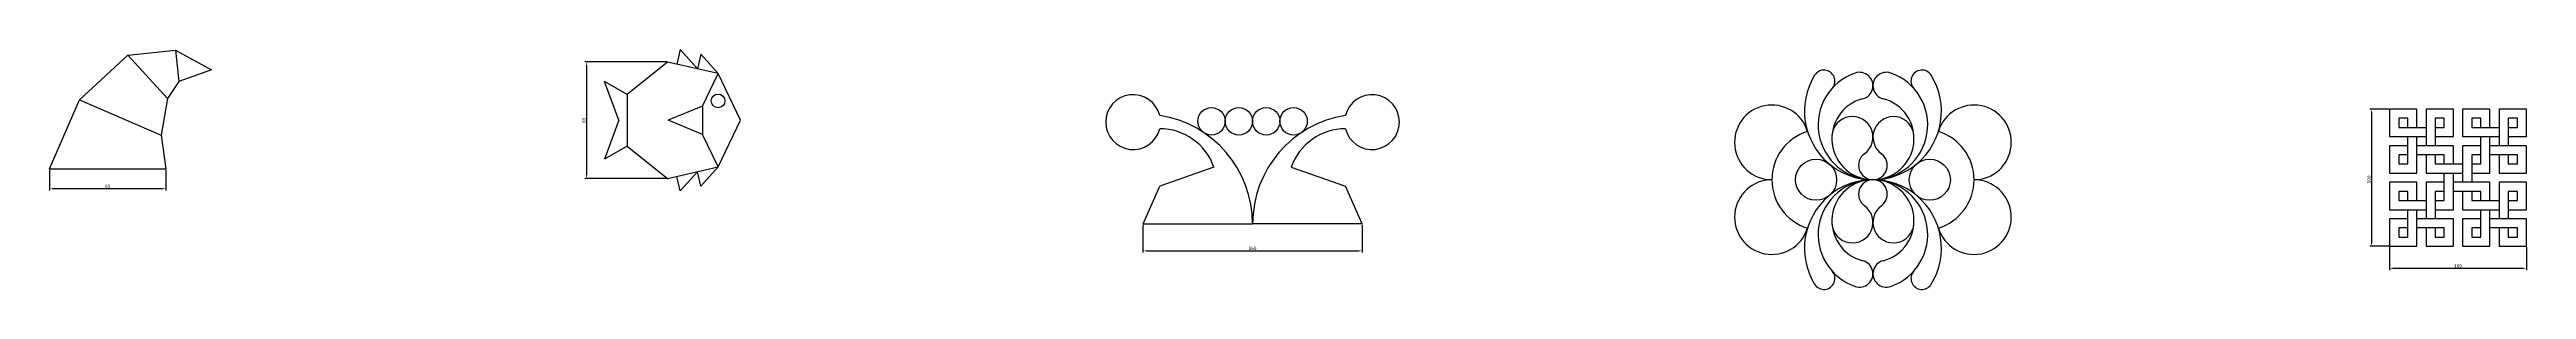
# Model space of a CAD drawing. Header units: millimetres. Extents: x 244 to 4336, y 1055 to 3448.
# Drawn here: x 2354 to 4163, y 2344 to 2519 of the extents above; entities that cross this region are included whole.
import ezdxf

# ---------------------------------------------------------------- set-up
doc = ezdxf.new("R2010")
doc.units = ezdxf.units.MM
doc.header["$LTSCALE"] = 0.5
doc.layers.add('DIM', color=1, linetype='Continuous')
doc.layers.add('STR', color=4, linetype='Continuous')
doc.dimstyles.new('ISO-25', dxfattribs={"dimtxt": 2.5, "dimasz": 2.5, "dimexe": 1.25, "dimexo": 0.625, "dimtad": 1, "dimtxsty": 'Standard', "dimcen": 2.5, "dimadec": 0, "dimazin": 0, "dimtfac": 1, "dimtmove": 0, "dimatfit": 3, "dimfxl": 1, "dimarcsym": 0})

# ---------------------------------------------------------------- blocks, each defined once
blk = doc.blocks.new('*D30')
at = {"layer": 'Defpoints', "color": 0, "transparency": 16777216}
for p in [(4063, 2475.4), (4049.8, 2375.4), (4063, 2375.4)]:
    blk.add_point(p, dxfattribs=at)
at = {"layer": 'DIM', "color": 0, "lineweight": -2, "transparency": 16777216}
for p, q in [((4062.4, 2475.4), (4048.6, 2475.4)), ((4049.8, 2472.9), (4049.8, 2377.9)), ((4062.4, 2375.4), (4048.6, 2375.4))]:
    blk.add_line(p, q, dxfattribs=at)
at = {"layer": 'DIM', "color": 0, "transparency": 16777216}
for points in [[(4049.4, 2472.9), (4050.3, 2472.9), (4049.8, 2475.4)], [(4049.4, 2377.9), (4050.3, 2377.9), (4049.8, 2375.4)]]:
    blk.add_solid(points, dxfattribs=at)
at = {"layer": 'DIM', "color": 0, "transparency": 16777216, "insert": (4048, 2424.1), "char_height": 2.5, "attachment_point": 5, "rotation": 90}
blk.add_mtext('100', dxfattribs=at)
blk = doc.blocks.new('*D40')
at = {"layer": 'Defpoints', "color": 0, "transparency": 16777216}
for p in [(4063, 2375.4), (4163, 2375.4), (4163, 2359.3)]:
    blk.add_point(p, dxfattribs=at)
at = {"layer": 'DIM', "color": 0, "lineweight": -2, "transparency": 16777216}
for p, q in [((4063, 2374.7), (4063, 2358)), ((4163, 2374.7), (4163, 2358)), ((4065.5, 2359.3), (4160.5, 2359.3))]:
    blk.add_line(p, q, dxfattribs=at)
at = {"layer": 'DIM', "color": 0, "transparency": 16777216}
for points in [[(4065.5, 2359.7), (4065.5, 2358.9), (4063, 2359.3)], [(4160.5, 2359.7), (4160.5, 2358.9), (4163, 2359.3)]]:
    blk.add_solid(points, dxfattribs=at)
at = {"layer": 'DIM', "color": 0, "transparency": 16777216, "insert": (4113, 2361.1), "char_height": 2.5, "attachment_point": 5}
blk.add_mtext('100', dxfattribs=at)
blk = doc.blocks.new('*D43')
at = {"layer": 'Defpoints', "color": 0, "transparency": 16777216}
for p in [(2805.2, 2509.8), (2745.9, 2424.8), (2805.2, 2424.8)]:
    blk.add_point(p, dxfattribs=at)
at = {"layer": 'DIM', "color": 0, "lineweight": -2, "transparency": 16777216}
for p, q in [((2804.6, 2509.8), (2744.7, 2509.8)), ((2745.9, 2507.3), (2745.9, 2427.3)), ((2804.6, 2424.8), (2744.7, 2424.8))]:
    blk.add_line(p, q, dxfattribs=at)
at = {"layer": 'DIM', "color": 0, "transparency": 16777216}
for points in [[(2745.5, 2507.3), (2746.3, 2507.3), (2745.9, 2509.8)], [(2745.5, 2427.3), (2746.3, 2427.3), (2745.9, 2424.8)]]:
    blk.add_solid(points, dxfattribs=at)
at = {"layer": 'DIM', "color": 0, "transparency": 16777216, "insert": (2744, 2467.3), "char_height": 2.5, "attachment_point": 5, "rotation": 90}
blk.add_mtext('85', dxfattribs=at)
blk = doc.blocks.new('*D44')
at = {"layer": 'Defpoints', "color": 0, "transparency": 16777216}
for p in [(3152.5, 2391.7), (3312.5, 2391.7), (3312.5, 2372)]:
    blk.add_point(p, dxfattribs=at)
at = {"layer": 'DIM', "color": 0, "lineweight": -2, "transparency": 16777216}
for p, q in [((3152.5, 2391), (3152.5, 2370.8)), ((3312.5, 2391), (3312.5, 2370.8)), ((3155, 2372), (3310, 2372))]:
    blk.add_line(p, q, dxfattribs=at)
at = {"layer": 'DIM', "color": 0, "transparency": 16777216}
for points in [[(3155, 2372.4), (3155, 2371.6), (3152.5, 2372)], [(3310, 2372.4), (3310, 2371.6), (3312.5, 2372)]]:
    blk.add_solid(points, dxfattribs=at)
at = {"layer": 'DIM', "color": 0, "transparency": 16777216, "insert": (3232.5, 2373.9), "char_height": 2.5, "attachment_point": 5}
blk.add_mtext('160', dxfattribs=at)
blk = doc.blocks.new('*D45')
at = {"layer": 'Defpoints', "color": 0, "transparency": 16777216}
for p in [(2353.8, 2431.7), (2438.8, 2431.7), (2353.8, 2417.3)]:
    blk.add_point(p, dxfattribs=at)
at = {"layer": 'DIM', "color": 0, "lineweight": -2, "transparency": 16777216}
for p, q in [((2353.8, 2431.1), (2353.8, 2416)), ((2438.8, 2431.1), (2438.8, 2416)), ((2436.3, 2417.3), (2356.3, 2417.3))]:
    blk.add_line(p, q, dxfattribs=at)
at = {"layer": 'DIM', "color": 0, "transparency": 16777216}
for points in [[(2356.3, 2417.7), (2356.3, 2416.9), (2353.8, 2417.3)], [(2436.3, 2417.7), (2436.3, 2416.9), (2438.8, 2417.3)]]:
    blk.add_solid(points, dxfattribs=at)
at = {"layer": 'DIM', "color": 0, "transparency": 16777216, "insert": (2396.3, 2419.2), "char_height": 2.5, "attachment_point": 5}
blk.add_mtext('85', dxfattribs=at)

msp = doc.modelspace()

# ---------------------------------------------------------------- linework, layer by layer
at = {"layer": 'STR'}
for p, q in [((2410.929, 2514.723), (2445.725, 2518.505)), ((2445.725, 2518.505), (2448.21, 2495.64)), ((2445.725, 2518.505), (2471.996, 2504.021)), ((2814.322, 2518.822), (2811.907, 2508.245)), ((2827.013, 2504.797), (2814.322, 2518.822)), ((2829.427, 2515.374), (2827.013, 2504.797)), ((2842.118, 2501.35), (2829.427, 2515.374)), ((2375.591, 2482.239), (2410.929, 2514.723)), ((2410.929, 2514.723), (2440.03, 2483.066)), ((2471.996, 2504.021), (2448.21, 2495.64)), ((2805.238, 2509.767), (2775.662, 2486.182)), ((2842.118, 2501.35), (2805.238, 2509.767)), ((2830.688, 2477.616), (2842.118, 2501.35)), ((2858.531, 2467.267), (2842.118, 2501.35)), ((2353.803, 2431.739), (2375.591, 2482.239)), ((2375.591, 2482.239), (2435.273, 2456.489)), ((2440.03, 2483.066), (2435.273, 2456.489)), ((2448.21, 2495.64), (2440.03, 2483.066)), ((2775.662, 2486.182), (2759.282, 2495.639)), ((2769.608, 2467.267), (2759.282, 2495.639)), ((2775.662, 2486.182), (2775.662, 2448.353)), ((2769.608, 2467.267), (2759.282, 2438.896)), ((2830.688, 2477.616), (2805.705, 2467.267)), ((2830.688, 2456.919), (2805.705, 2467.267)), ((2830.688, 2477.616), (2830.688, 2456.919)), ((2842.118, 2433.185), (2858.531, 2467.267)), ((4083.028, 2475.375), (4063.028, 2475.375)), ((4063.028, 2475.375), (4063.028, 2455.375)), ((4069.695, 2468.708), (4069.695, 2462.042)), ((4076.361, 2468.708), (4069.695, 2468.708)), ((4069.695, 2462.042), (4089.695, 2462.042)), ((4076.361, 2462.042), (4076.361, 2468.708)), ((4083.028, 2462.042), (4083.028, 2475.375)), ((4109.695, 2475.375), (4089.695, 2475.375)), ((4089.695, 2475.375), (4089.695, 2448.708)), ((4103.028, 2468.708), (4096.361, 2468.708)), ((4096.361, 2468.708), (4096.361, 2448.708)), ((4096.361, 2462.042), (4103.028, 2462.042)), ((4103.028, 2462.042), (4103.028, 2468.708)), ((4109.695, 2455.375), (4109.695, 2475.375)), ((4136.361, 2475.375), (4116.361, 2475.375)), ((4116.361, 2475.375), (4116.361, 2455.375)), ((4129.695, 2468.708), (4123.028, 2468.708)), ((4123.028, 2468.708), (4123.028, 2462.042)), ((4123.028, 2462.042), (4143.028, 2462.042)), ((4129.695, 2462.042), (4129.695, 2468.708)), ((4136.361, 2462.042), (4136.361, 2475.375)), ((4163.028, 2475.375), (4143.028, 2475.375)), ((4143.028, 2475.375), (4143.028, 2448.708)), ((4156.361, 2468.708), (4149.695, 2468.708)), ((4149.695, 2468.708), (4149.695, 2448.708)), ((4149.695, 2462.042), (4156.361, 2462.042)), ((4156.361, 2462.042), (4156.361, 2468.708)), ((4163.028, 2455.375), (4163.028, 2475.375)), ((2435.273, 2456.489), (2438.803, 2431.739)), ((2775.662, 2448.353), (2759.282, 2438.896)), ((2775.662, 2448.353), (2805.238, 2424.767)), ((2842.118, 2433.185), (2830.688, 2456.919)), ((4063.028, 2455.375), (4089.695, 2455.375)), ((4076.361, 2448.708), (4063.028, 2448.708)), ((4063.028, 2448.708), (4063.028, 2428.708)), ((4076.361, 2435.375), (4076.361, 2455.375)), ((4083.028, 2428.708), (4083.028, 2455.375)), ((4109.695, 2448.708), (4083.028, 2448.708)), ((4096.361, 2455.375), (4109.695, 2455.375)), ((4109.695, 2435.375), (4109.695, 2448.708)), ((4116.361, 2455.375), (4143.028, 2455.375)), ((4116.361, 2448.708), (4116.361, 2422.042)), ((4129.695, 2448.708), (4116.361, 2448.708)), ((4129.695, 2435.375), (4129.695, 2455.375)), ((4136.361, 2428.708), (4136.361, 2455.375)), ((4163.028, 2448.708), (4136.361, 2448.708)), ((4149.695, 2455.375), (4163.028, 2455.375)), ((4163.028, 2428.708), (4163.028, 2448.708)), ((2353.803, 2431.739), (2438.803, 2431.739)), ((2805.238, 2424.767), (2842.118, 2433.185)), ((2814.322, 2415.713), (2811.907, 2426.29)), ((2827.013, 2429.737), (2814.322, 2415.713)), ((2829.427, 2419.161), (2827.013, 2429.737)), ((2842.118, 2433.185), (2829.427, 2419.161)), ((3204.352, 2432.976), (3164.714, 2419.09)), ((3260.714, 2432.976), (3300.352, 2419.09)), ((4063.028, 2428.708), (4083.028, 2428.708)), ((4076.361, 2442.042), (4069.695, 2442.042)), ((4069.695, 2442.042), (4069.695, 2435.375)), ((4069.695, 2435.375), (4076.361, 2435.375)), ((4103.028, 2442.042), (4083.028, 2442.042)), ((4089.695, 2442.042), (4089.695, 2428.708)), ((4089.695, 2428.708), (4116.361, 2428.708)), ((4096.361, 2442.042), (4096.361, 2435.375)), ((4096.361, 2435.375), (4116.361, 2435.375)), ((4103.028, 2435.375), (4103.028, 2442.042)), ((4103.028, 2408.708), (4103.028, 2428.708)), ((4109.695, 2402.042), (4109.695, 2428.708)), ((4129.695, 2442.042), (4123.028, 2442.042)), ((4123.028, 2442.042), (4123.028, 2422.042)), ((4123.028, 2435.375), (4129.695, 2435.375)), ((4123.028, 2428.708), (4136.361, 2428.708)), ((4156.361, 2442.042), (4136.361, 2442.042)), ((4143.028, 2442.042), (4143.028, 2428.708)), ((4143.028, 2428.708), (4163.028, 2428.708)), ((4149.695, 2442.042), (4149.695, 2435.375)), ((4149.695, 2435.375), (4156.361, 2435.375)), ((4156.361, 2435.375), (4156.361, 2442.042)), ((3152.533, 2391.674), (3164.714, 2419.09)), ((3312.533, 2391.674), (3300.352, 2419.09)), ((4083.028, 2422.042), (4063.028, 2422.042)), ((4063.028, 2422.042), (4063.028, 2402.042)), ((4076.361, 2415.375), (4069.695, 2415.375)), ((4069.695, 2415.375), (4069.695, 2408.708)), ((4069.695, 2408.708), (4089.695, 2408.708)), ((4076.361, 2408.708), (4076.361, 2415.375)), ((4083.028, 2408.708), (4083.028, 2422.042)), ((4103.028, 2422.042), (4089.695, 2422.042)), ((4089.695, 2422.042), (4089.695, 2395.375)), ((4103.028, 2415.375), (4096.361, 2415.375)), ((4096.361, 2415.375), (4096.361, 2395.375)), ((4096.361, 2408.708), (4103.028, 2408.708)), ((4136.361, 2422.042), (4109.695, 2422.042)), ((4129.695, 2415.375), (4109.695, 2415.375)), ((4116.361, 2415.375), (4116.361, 2402.042)), ((4123.028, 2415.375), (4123.028, 2408.708)), ((4123.028, 2408.708), (4143.028, 2408.708)), ((4129.695, 2408.708), (4129.695, 2415.375)), ((4136.361, 2408.708), (4136.361, 2422.042)), ((4163.028, 2422.042), (4143.028, 2422.042)), ((4143.028, 2422.042), (4143.028, 2395.375)), ((4156.361, 2415.375), (4149.695, 2415.375)), ((4149.695, 2415.375), (4149.695, 2395.375)), ((4149.695, 2408.708), (4156.361, 2408.708)), ((4156.361, 2408.708), (4156.361, 2415.375)), ((4163.028, 2402.042), (4163.028, 2422.042)), ((3152.533, 2391.674), (3232.533, 2391.674)), ((3312.533, 2391.674), (3232.533, 2391.674)), ((4063.028, 2402.042), (4089.695, 2402.042)), ((4076.361, 2395.375), (4063.028, 2395.375)), ((4063.028, 2395.375), (4063.028, 2375.375)), ((4069.695, 2388.708), (4069.695, 2382.042)), ((4076.361, 2388.708), (4069.695, 2388.708)), ((4076.361, 2382.042), (4076.361, 2402.042)), ((4083.028, 2375.375), (4083.028, 2402.042)), ((4109.695, 2395.375), (4083.028, 2395.375)), ((4103.028, 2388.708), (4083.028, 2388.708)), ((4089.695, 2388.708), (4089.695, 2375.375)), ((4096.361, 2402.042), (4109.695, 2402.042)), ((4096.361, 2388.708), (4096.361, 2382.042)), ((4103.028, 2382.042), (4103.028, 2388.708)), ((4109.695, 2375.375), (4109.695, 2395.375)), ((4116.361, 2402.042), (4143.028, 2402.042)), ((4129.695, 2395.375), (4116.361, 2395.375)), ((4116.361, 2395.375), (4116.361, 2375.375)), ((4129.695, 2388.708), (4123.028, 2388.708)), ((4123.028, 2388.708), (4123.028, 2382.042)), ((4129.695, 2382.042), (4129.695, 2402.042)), ((4136.361, 2375.375), (4136.361, 2402.042)), ((4163.028, 2395.375), (4136.361, 2395.375)), ((4156.361, 2388.708), (4136.361, 2388.708)), ((4143.028, 2388.708), (4143.028, 2375.375)), ((4149.695, 2402.042), (4163.028, 2402.042)), ((4149.695, 2388.708), (4149.695, 2382.042)), ((4156.361, 2382.042), (4156.361, 2388.708)), ((4163.028, 2375.375), (4163.028, 2395.375)), ((4063.028, 2375.375), (4083.028, 2375.375)), ((4069.695, 2382.042), (4076.361, 2382.042)), ((4089.695, 2375.375), (4109.695, 2375.375)), ((4096.361, 2382.042), (4103.028, 2382.042)), ((4116.361, 2375.375), (4136.361, 2375.375)), ((4123.028, 2382.042), (4129.695, 2382.042)), ((4143.028, 2375.375), (4163.028, 2375.375)), ((4149.695, 2382.042), (4156.361, 2382.042))]:
    msp.add_line(p, q, dxfattribs=at)
for centre, radius in [((2842.118, 2481.35), 5), ((3202.533, 2466.507), 10), ((3222.533, 2466.507), 10), ((3242.533, 2466.507), 10), ((3262.533, 2466.507), 10), ((3644.141, 2423.893), 15), ((3727.207, 2423.893), 15)]:
    msp.add_circle(centre, radius, dxfattribs=at)
for centre, radius, start, end in [((3685.674, 2473.893), 50, 148.411864, 31.588136), ((3649.897, 2495.893), 8, 318.189685, 148.411864), ((3685.674, 2463.893), 40, 108.924644, 71.075356), ((3675.878, 2492.465), 9.796, 284.250033, 108.924644), ((3695.47, 2492.465), 9.796, 71.075356, 255.749967), ((3721.451, 2495.893), 8, 31.588136, 221.810315), ((3145.305, 2465.916), 20, 13.962482, 346.037518), ((3319.761, 2465.916), 20, 193.962482, 166.037518), ((3685.674, 2453.893), 30, 104.250033, 75.749967), ((3152.533, 2391.674), 80, 0, 81.241935), ((3164.714, 2419.09), 42, 19.306389, 90), ((3312.533, 2391.674), 80, 98.758065, 180), ((3300.352, 2419.09), 42, 90, 160.693611), ((3611.855, 2451.14), 27.246, 17.131104, 270), ((3670.695, 2455.005), 14.979, 306.008323, 175.757807), ((3700.653, 2455.005), 14.979, 4.242193, 233.991677), ((3759.493, 2451.14), 27.246, 270, 162.868896), ((3648.764, 2423.893), 36.91, 107.131104, 252.868896), ((3685.674, 2434.393), 10.5, 126.008323, 53.991677), ((3722.584, 2423.893), 36.91, 287.131104, 72.868896), ((3611.855, 2396.647), 27.246, 90, 342.868896), ((3685.674, 2373.893), 50, 328.411864, 211.588136), ((3685.674, 2383.893), 40, 288.924644, 251.075356), ((3685.674, 2393.893), 30, 284.250033, 255.749967), ((3685.674, 2413.393), 10.5, 306.008323, 233.991677), ((3759.493, 2396.647), 27.246, 197.131104, 90), ((3670.695, 2392.782), 14.979, 184.242193, 53.991677), ((3700.653, 2392.782), 14.979, 126.008323, 355.757807), ((3649.897, 2351.893), 8, 211.588136, 41.810315), ((3675.878, 2355.322), 9.796, 251.075356, 75.749967), ((3695.47, 2355.322), 9.796, 104.250033, 288.924644), ((3721.451, 2351.893), 8, 138.189685, 328.411864)]:
    msp.add_arc(centre, radius, start, end, dxfattribs=at)

# ---------------------------------------------------------------- dimensions: what is measured, and where the dimension line sits
at = {"layer": 'DIM'}
dim = msp.add_linear_dim(base=(2745.901, 2424.767), p1=(2805.238, 2509.767), p2=(2805.238, 2424.767), angle=90, dimstyle='ISO-25', dxfattribs=at)
dim.commit()
dim.dimension.update_dxf_attribs({"geometry": '*D43', "text_midpoint": (2744.026, 2467.267)})
dim = msp.add_linear_dim(base=(4049.843, 2375.375), p1=(4063.028, 2475.375), p2=(4063.028, 2375.375), angle=90, dimstyle='ISO-25', dxfattribs=at)
dim.commit()
dim.dimension.update_dxf_attribs({"geometry": '*D30', "text_midpoint": (4049.843, 2424.142), "dimtype": 160})
for base, p1, p2, picture, middle in [((2353.803, 2417.289), (2438.803, 2431.739), (2353.803, 2431.739), '*D45', (2396.303, 2419.164)), ((3312.533, 2372.01), (3152.533, 2391.674), (3312.533, 2391.674), '*D44', (3232.533, 2373.885)), ((4163.028, 2359.273), (4063.028, 2375.375), (4163.028, 2375.375), '*D40', (4113.028, 2361.148))]:
    dim = msp.add_linear_dim(base=base, p1=p1, p2=p2, dimstyle='ISO-25', dxfattribs=at)
    dim.commit()
    dim.dimension.update_dxf_attribs({"geometry": picture, "text_midpoint": middle})

doc.saveas('drawing.dxf')
